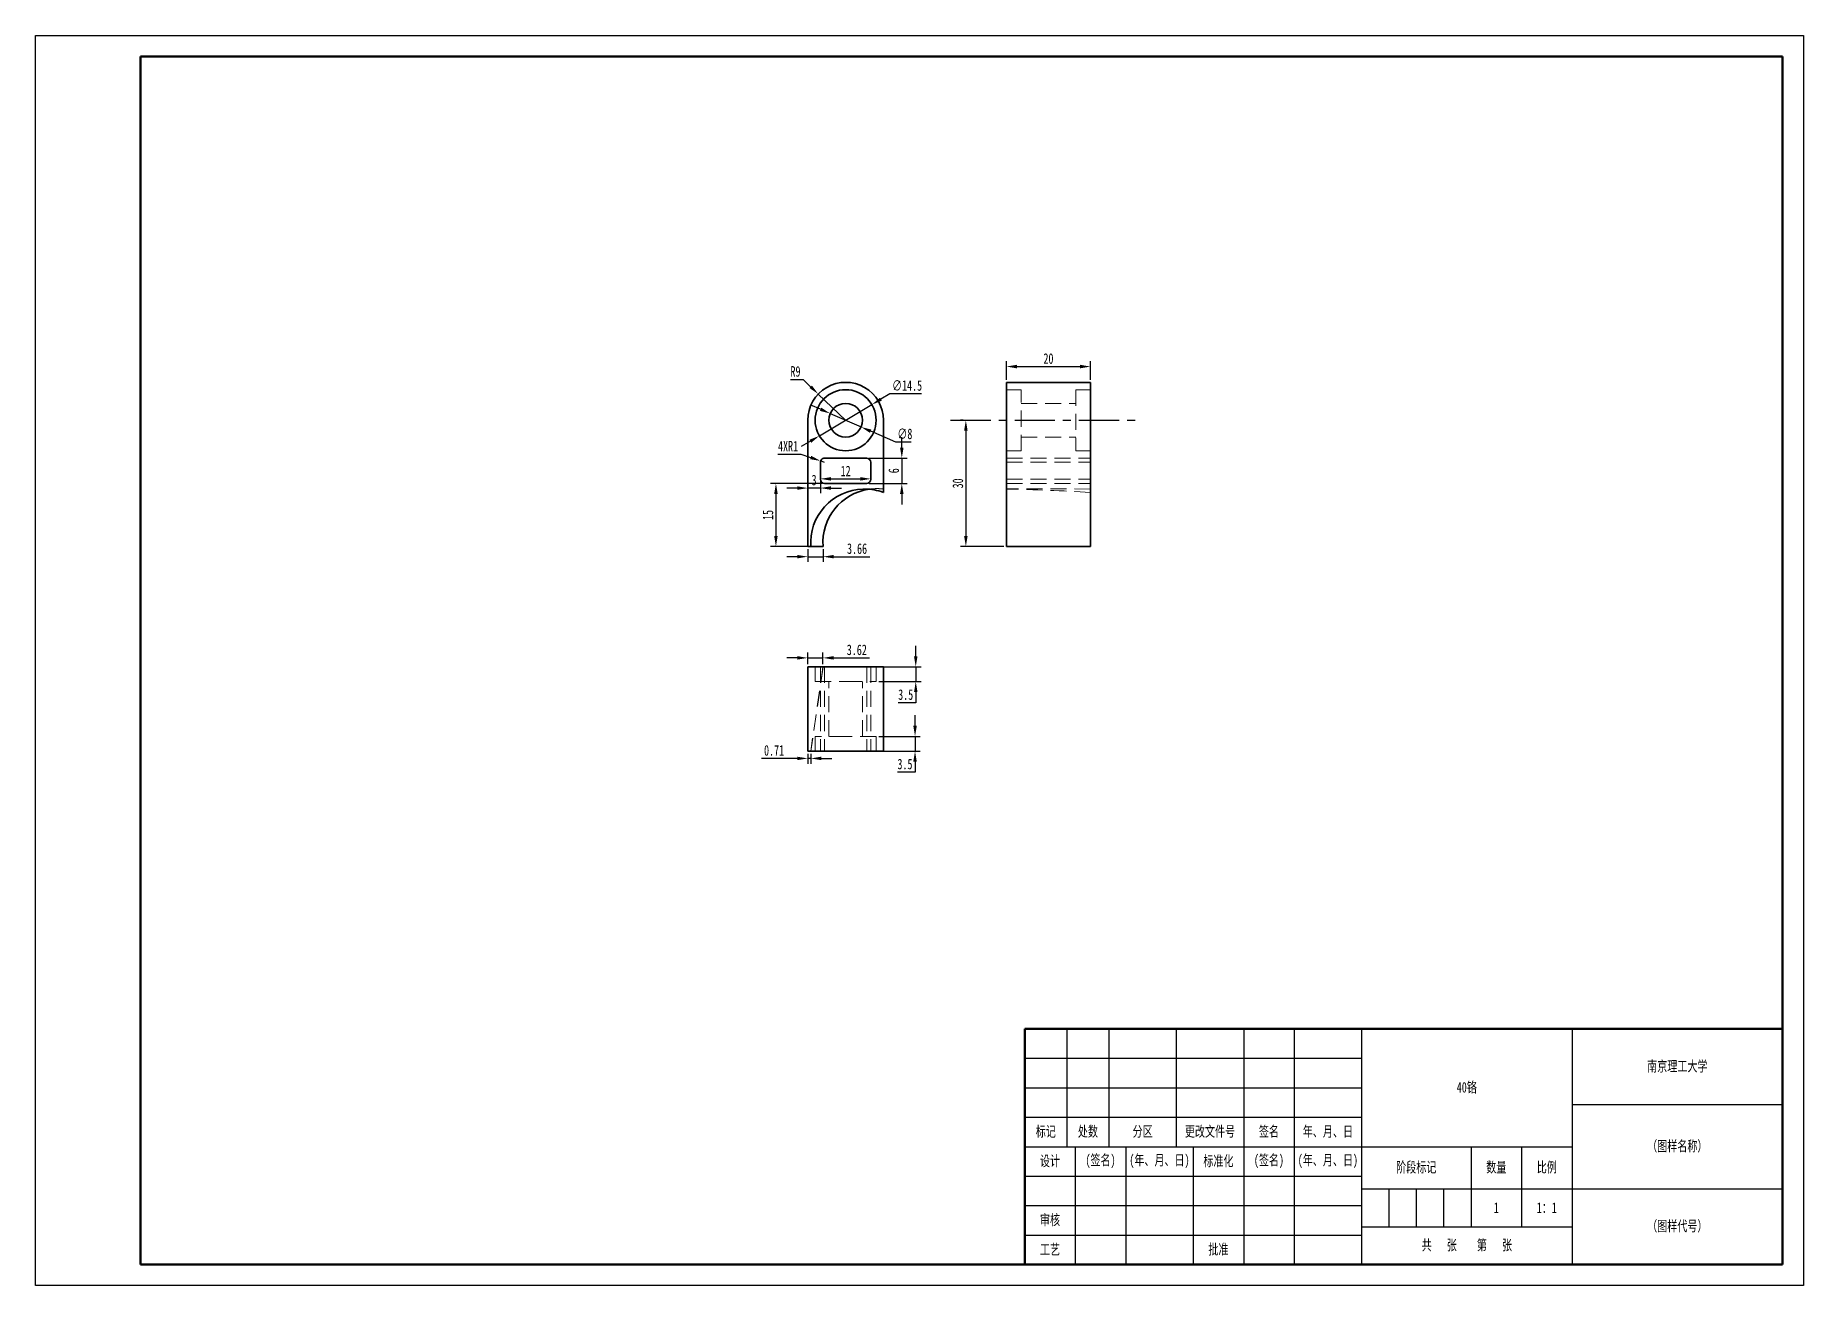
# Model space of a CAD drawing. Header units: millimetres. Extents: x 1050 to 2021, y 766 to 1186.
# Drawn here: x 1050 to 1470, y 765.6 to 1062.6 of the extents above; entities that cross this region are included whole.
import ezdxf

# ---------------------------------------------------------------- set-up
doc = ezdxf.new("R2010")
doc.units = ezdxf.units.MM
doc.header["$LTSCALE"] = 0.3
doc.linetypes.add('CENTER', pattern=[50.8, 31.75, -6.35, 6.35, -6.35])
doc.linetypes.add('DASHED', pattern=[19.05, 12.7, -6.35])
for name, color, linetype, lineweight in [('尺寸线', 3, 'Continuous', 25), ('粗实线', 7, 'Continuous', 50), ('细实线', 7, 'Continuous', 25), ('细文本', 7, 'Continuous', 25), ('细点画线', 1, 'CENTER', 25)]:
    doc.layers.add(name, color=color, linetype=linetype, lineweight=lineweight)
doc.styles.add('NUT Standard', font='simfang.ttf', dxfattribs={"width": 0.7, "height": 2.5})
doc.dimstyles.new('NUT Standard', dxfattribs={"dimtxt": 2.5, "dimasz": 2.5, "dimexe": 1.25, "dimexo": 0.625, "dimtad": 1, "dimtoh": 1, "dimdsep": 46, "dimtxsty": 'NUT Standard', "dimcen": 2.5, "dimadec": 0, "dimazin": 0, "dimtfac": 1, "dimtmove": 0, "dimatfit": 3, "dimfxl": 1, "dimarcsym": 0})

msp = doc.modelspace()

# ---------------------------------------------------------------- texts
at = {"layer": '粗实线', "char_height": 2.5, "attachment_point": 5, "style": 'NUT Standard'}
for s, insert in [('\\pxqc;{\\fFangSong|b0|i0|c134|p49;1}', (1397.042, 784.119)), ('\\pxqc;{\\fFangSong|b0|i0|c134|p49;1：1}', (1409.042, 784.119))]:
    msp.add_mtext_dynamic_manual_height_columns(s, width=12, gutter_width=12.5, heights=[0], dxfattribs=dict(at, insert=insert))
at = {"layer": '细文本', "char_height": 2.5, "attachment_point": 5, "style": 'NUT Standard'}
for s, insert, width in [('{\\fFangSong|b0|i0|c134|p49;南京理工大学}', (1440.042, 817.619), 50), ('40铬', (1390.042, 812.619), 50), ('标记', (1290.042, 802.119), 10), ('处数', (1300.042, 802.119), 10), ('分区', (1313.042, 802.119), 16), ('更改文件号', (1329.042, 802.119), 16), ('签名', (1343.042, 802.119), 12), ('年、月、日', (1357.042, 802.119), 16), ('（图样名称）', (1440.042, 798.619), 50), ('设计', (1291.042, 795.119), 12), ('(签名)', (1303.042, 795.119), 12), ('(年、月、日)', (1317.042, 795.119), 16), ('标准化', (1331.042, 795.119), 12), ('(签名)', (1343.042, 795.119), 12), ('(年、月、日)', (1357.042, 795.119), 16), ('阶段标记', (1378.042, 793.619), 26), ('数量', (1397.042, 793.619), 12), ('比例', (1409.042, 793.619), 12), ('审核', (1291.042, 781.119), 12), ('（图样代号）', (1440.042, 779.619), 50), ('工艺', (1291.042, 774.119), 12), ('批准', (1331.042, 774.119), 12), ('共   张    第   张', (1390.042, 775.119), 50)]:
    msp.add_mtext(s, dxfattribs=dict(at, insert=insert, width=width))

# ---------------------------------------------------------------- blocks, each defined once
blk = doc.blocks.new('*D21')
at = {"layer": 'Defpoints', "color": 0, "transparency": 16777216}
for p in [(1248.73, 974.9), (1236.27, 967.49)]:
    blk.add_point(p, dxfattribs=at)
at = {"layer": '尺寸线', "color": 0, "lineweight": -2, "transparency": 16777216}
for p, q in [((1236.27, 967.49), (1248.73, 974.9)), ((1253.02, 977.46), (1250.87, 976.18)), ((1260.54, 977.46), (1253.02, 977.46)), ((1234.12, 966.21), (1231.97, 964.93))]:
    blk.add_line(p, q, dxfattribs=at)
at = {"layer": '尺寸线', "color": 0, "transparency": 16777216}
for points in [[(1250.66, 976.54), (1251.09, 975.83), (1248.73, 974.9)], [(1233.91, 966.56), (1234.33, 965.85), (1236.27, 967.49)]]:
    blk.add_solid(points, dxfattribs=at)
at = {"layer": '尺寸线', "color": 0, "transparency": 16777216, "insert": (1257.09, 979.42), "char_height": 2.5, "attachment_point": 5, "style": 'NUT Standard'}
blk.add_mtext('∅14.5', dxfattribs=at)
blk = doc.blocks.new('*D22')
at = {"layer": 'Defpoints', "color": 0, "transparency": 16777216}
for p in [(1236, 977.42), (1242.5, 971.19)]:
    blk.add_point(p, dxfattribs=at)
at = {"layer": '尺寸线', "color": 0, "lineweight": -2, "transparency": 16777216}
for p, q in [((1229.42, 980.88), (1232.39, 980.88)), ((1232.39, 980.88), (1234.19, 979.15)), ((1242.5, 971.19), (1236, 977.42))]:
    blk.add_line(p, q, dxfattribs=at)
at = {"layer": '尺寸线', "color": 0, "transparency": 16777216}
blk.add_solid([(1234.48, 979.45), (1233.9, 978.85), (1236, 977.42)], dxfattribs=at)
at = {"layer": '尺寸线', "color": 0, "transparency": 16777216, "insert": (1230.59, 982.77), "char_height": 2.5, "attachment_point": 5, "style": 'NUT Standard'}
blk.add_mtext('R9', dxfattribs=at)
blk = doc.blocks.new('*D23')
at = {"layer": 'Defpoints', "color": 0, "transparency": 16777216}
for p in [(1236.55, 961.52), (1237.5, 961.19)]:
    blk.add_point(p, dxfattribs=at)
at = {"layer": '尺寸线', "color": 0, "lineweight": -2, "transparency": 16777216}
for p, q in [((1226.43, 963.16), (1231.83, 963.16)), ((1231.83, 963.16), (1234.19, 962.34)), ((1237.5, 961.19), (1236.55, 961.52))]:
    blk.add_line(p, q, dxfattribs=at)
at = {"layer": '尺寸线', "color": 0, "transparency": 16777216}
blk.add_solid([(1234.33, 962.74), (1234.05, 961.95), (1236.55, 961.52)], dxfattribs=at)
at = {"layer": '尺寸线', "color": 0, "transparency": 16777216, "insert": (1228.82, 965.04), "char_height": 2.5, "attachment_point": 5, "style": 'NUT Standard'}
blk.add_mtext('4XR1', dxfattribs=at)
blk = doc.blocks.new('*D24')
at = {"layer": 'Defpoints', "color": 0, "transparency": 16777216}
for p in [(1238.83, 972.8), (1246.16, 969.59)]:
    blk.add_point(p, dxfattribs=at)
at = {"layer": '尺寸线', "color": 0, "lineweight": -2, "transparency": 16777216}
for p, q in [((1236.54, 973.8), (1234.25, 974.81)), ((1238.83, 972.8), (1246.16, 969.59)), ((1254.41, 965.98), (1248.45, 968.59)), ((1258.09, 965.98), (1254.41, 965.98))]:
    blk.add_line(p, q, dxfattribs=at)
at = {"layer": '尺寸线', "color": 0, "transparency": 16777216}
for points in [[(1236.71, 974.18), (1236.38, 973.42), (1238.83, 972.8)], [(1248.62, 968.97), (1248.28, 968.2), (1246.16, 969.59)]]:
    blk.add_solid(points, dxfattribs=at)
at = {"layer": '尺寸线', "color": 0, "transparency": 16777216, "insert": (1256.56, 967.94), "char_height": 2.5, "attachment_point": 5, "style": 'NUT Standard'}
blk.add_mtext('∅8', dxfattribs=at)
blk = doc.blocks.new('*D25')
at = {"layer": 'Defpoints', "color": 0, "transparency": 16777216}
for p in [(1236.5, 957.19), (1248.5, 957.27), (1248.5, 957.19)]:
    blk.add_point(p, dxfattribs=at)
at = {"layer": '尺寸线', "color": 0, "lineweight": -2, "transparency": 16777216}
for p, q in [((1236.5, 957.82), (1236.5, 958.52)), ((1248.5, 957.82), (1248.5, 958.52)), ((1239, 957.27), (1246, 957.27))]:
    blk.add_line(p, q, dxfattribs=at)
at = {"layer": '尺寸线', "color": 0, "transparency": 16777216}
for points in [[(1239, 957.68), (1239, 956.85), (1236.5, 957.27)], [(1246, 957.68), (1246, 956.85), (1248.5, 957.27)]]:
    blk.add_solid(points, dxfattribs=at)
at = {"layer": '尺寸线', "color": 0, "transparency": 16777216, "insert": (1242.5, 959.14), "char_height": 2.5, "attachment_point": 5, "style": 'NUT Standard'}
blk.add_mtext('12', dxfattribs=at)
blk = doc.blocks.new('*D26')
at = {"layer": 'Defpoints', "color": 0, "transparency": 16777216}
for p in [(1247.5, 962.19), (1247.5, 956.19), (1255.84, 956.19)]:
    blk.add_point(p, dxfattribs=at)
at = {"layer": '尺寸线', "color": 0, "lineweight": -2, "transparency": 16777216}
for p, q in [((1255.84, 964.69), (1255.84, 967.19)), ((1248.12, 962.19), (1257.09, 962.19)), ((1255.84, 962.19), (1255.84, 956.19)), ((1248.12, 956.19), (1257.09, 956.19)), ((1255.84, 953.69), (1255.84, 951.19))]:
    blk.add_line(p, q, dxfattribs=at)
at = {"layer": '尺寸线', "color": 0, "transparency": 16777216}
for points in [[(1255.42, 964.69), (1256.25, 964.69), (1255.84, 962.19)], [(1255.42, 953.69), (1256.25, 953.69), (1255.84, 956.19)]]:
    blk.add_solid(points, dxfattribs=at)
at = {"layer": '尺寸线', "color": 0, "transparency": 16777216, "insert": (1253.95, 959.19), "char_height": 2.5, "attachment_point": 5, "rotation": 90, "style": 'NUT Standard'}
blk.add_mtext('6', dxfattribs=at)
blk = doc.blocks.new('*D27')
at = {"layer": 'Defpoints', "color": 0, "transparency": 16777216}
for p in [(1233.5, 971.19), (1233.5, 955.08), (1236.5, 957.27)]:
    blk.add_point(p, dxfattribs=at)
at = {"layer": '尺寸线', "color": 0, "lineweight": -2, "transparency": 16777216}
for p, q in [((1233.5, 970.57), (1233.5, 953.83)), ((1231, 955.08), (1228.5, 955.08)), ((1236.5, 955.08), (1233.5, 955.08)), ((1236.5, 956.64), (1236.5, 953.83)), ((1239, 955.08), (1241.5, 955.08))]:
    blk.add_line(p, q, dxfattribs=at)
at = {"layer": '尺寸线', "color": 0, "transparency": 16777216}
for points in [[(1231, 955.5), (1231, 954.66), (1233.5, 955.08)], [(1239, 955.5), (1239, 954.66), (1236.5, 955.08)]]:
    blk.add_solid(points, dxfattribs=at)
at = {"layer": '尺寸线', "color": 0, "transparency": 16777216, "insert": (1235, 956.97), "char_height": 2.5, "attachment_point": 5, "style": 'NUT Standard'}
blk.add_mtext('3', dxfattribs=at)
blk = doc.blocks.new('*D28')
at = {"layer": 'Defpoints', "color": 0, "transparency": 16777216}
for p in [(1233.5, 941.19), (1237.16, 941.19), (1237.16, 938.78)]:
    blk.add_point(p, dxfattribs=at)
at = {"layer": '尺寸线', "color": 0, "lineweight": -2, "transparency": 16777216}
for p, q in [((1231, 938.78), (1228.5, 938.78)), ((1233.5, 940.57), (1233.5, 937.53)), ((1233.5, 938.78), (1237.16, 938.78)), ((1237.16, 940.57), (1237.16, 937.53)), ((1239.66, 938.78), (1248.25, 938.78))]:
    blk.add_line(p, q, dxfattribs=at)
at = {"layer": '尺寸线', "color": 0, "transparency": 16777216}
for points in [[(1231, 939.2), (1231, 938.37), (1233.5, 938.78)], [(1239.66, 939.2), (1239.66, 938.37), (1237.16, 938.78)]]:
    blk.add_solid(points, dxfattribs=at)
at = {"layer": '尺寸线', "color": 0, "transparency": 16777216, "insert": (1245.21, 940.68), "char_height": 2.5, "attachment_point": 5, "style": 'NUT Standard'}
blk.add_mtext('3.66', dxfattribs=at)
blk = doc.blocks.new('*D30')
at = {"layer": 'Defpoints', "color": 0, "transparency": 16777216}
for p in [(1237.5, 956.19), (1225.94, 941.19), (1237.5, 941.19)]:
    blk.add_point(p, dxfattribs=at)
at = {"layer": '尺寸线', "color": 0, "lineweight": -2, "transparency": 16777216}
for p, q in [((1236.87, 956.19), (1224.69, 956.19)), ((1225.94, 953.69), (1225.94, 943.69)), ((1236.87, 941.19), (1224.69, 941.19))]:
    blk.add_line(p, q, dxfattribs=at)
at = {"layer": '尺寸线', "color": 0, "transparency": 16777216}
for points in [[(1225.53, 953.69), (1226.36, 953.69), (1225.94, 956.19)], [(1225.53, 943.69), (1226.36, 943.69), (1225.94, 941.19)]]:
    blk.add_solid(points, dxfattribs=at)
at = {"layer": '尺寸线', "color": 0, "transparency": 16777216, "insert": (1224.06, 948.69), "char_height": 2.5, "attachment_point": 5, "rotation": 90, "style": 'NUT Standard'}
blk.add_mtext('15', dxfattribs=at)
blk = doc.blocks.new('*D31')
at = {"layer": 'Defpoints', "color": 0, "transparency": 16777216}
for p in [(1271.05, 971.19), (1271.05, 941.19), (1280.67, 941.19)]:
    blk.add_point(p, dxfattribs=at)
at = {"layer": '尺寸线', "color": 0, "lineweight": -2, "transparency": 16777216}
for p, q in [((1270.43, 971.19), (1269.8, 971.19)), ((1271.05, 968.69), (1271.05, 943.69)), ((1280.05, 941.19), (1269.8, 941.19))]:
    blk.add_line(p, q, dxfattribs=at)
at = {"layer": '尺寸线', "color": 0, "transparency": 16777216}
for points in [[(1270.64, 968.69), (1271.47, 968.69), (1271.05, 971.19)], [(1270.64, 943.69), (1271.47, 943.69), (1271.05, 941.19)]]:
    blk.add_solid(points, dxfattribs=at)
at = {"layer": '尺寸线', "color": 0, "transparency": 16777216, "insert": (1269.16, 956.19), "char_height": 2.5, "attachment_point": 5, "rotation": 90, "style": 'NUT Standard'}
blk.add_mtext('30', dxfattribs=at)
blk = doc.blocks.new('*D32')
at = {"layer": 'Defpoints', "color": 0, "transparency": 16777216}
for p in [(1233.5, 892.6), (1233.5, 890.86), (1234.21, 892.6)]:
    blk.add_point(p, dxfattribs=at)
at = {"layer": '尺寸线', "color": 0, "lineweight": -2, "transparency": 16777216}
for p, q in [((1231, 890.86), (1222.51, 890.86)), ((1233.5, 891.98), (1233.5, 889.61)), ((1234.21, 890.86), (1233.5, 890.86)), ((1234.21, 891.98), (1234.21, 889.61)), ((1236.71, 890.86), (1239.21, 890.86))]:
    blk.add_line(p, q, dxfattribs=at)
at = {"layer": '尺寸线', "color": 0, "transparency": 16777216}
for points in [[(1231, 891.27), (1231, 890.44), (1233.5, 890.86)], [(1236.71, 891.27), (1236.71, 890.44), (1234.21, 890.86)]]:
    blk.add_solid(points, dxfattribs=at)
at = {"layer": '尺寸线', "color": 0, "transparency": 16777216, "insert": (1225.5, 892.75), "char_height": 2.5, "attachment_point": 5, "style": 'NUT Standard'}
blk.add_mtext('0.71', dxfattribs=at)
blk = doc.blocks.new('*D34')
at = {"layer": 'Defpoints', "color": 0, "transparency": 16777216}
for p in [(1249.75, 912.6), (1249.75, 909.1), (1259.15, 909.1)]:
    blk.add_point(p, dxfattribs=at)
at = {"layer": '尺寸线', "color": 0, "lineweight": -2, "transparency": 16777216}
for p, q in [((1259.15, 915.1), (1259.15, 917.6)), ((1250.37, 912.6), (1260.4, 912.6)), ((1259.15, 912.6), (1259.15, 909.1)), ((1250.37, 909.1), (1260.4, 909.1)), ((1259.15, 904.1), (1255, 904.1)), ((1259.15, 906.6), (1259.15, 904.1))]:
    blk.add_line(p, q, dxfattribs=at)
at = {"layer": '尺寸线', "color": 0, "transparency": 16777216}
for points in [[(1258.74, 915.1), (1259.57, 915.1), (1259.15, 912.6)], [(1258.74, 906.6), (1259.57, 906.6), (1259.15, 909.1)]]:
    blk.add_solid(points, dxfattribs=at)
at = {"layer": '尺寸线', "color": 0, "transparency": 16777216, "insert": (1256.76, 906), "char_height": 2.5, "attachment_point": 5, "style": 'NUT Standard'}
blk.add_mtext('3.5', dxfattribs=at)
blk = doc.blocks.new('*D35')
at = {"layer": 'Defpoints', "color": 0, "transparency": 16777216}
for p in [(1249.75, 896.1), (1249.75, 892.6), (1258.98, 892.6)]:
    blk.add_point(p, dxfattribs=at)
at = {"layer": '尺寸线', "color": 0, "lineweight": -2, "transparency": 16777216}
for p, q in [((1258.98, 898.6), (1258.98, 901.1)), ((1250.37, 896.1), (1260.23, 896.1)), ((1258.98, 896.1), (1258.98, 892.6)), ((1250.37, 892.6), (1260.23, 892.6)), ((1258.98, 887.6), (1254.83, 887.6)), ((1258.98, 890.1), (1258.98, 887.6))]:
    blk.add_line(p, q, dxfattribs=at)
at = {"layer": '尺寸线', "color": 0, "transparency": 16777216}
for points in [[(1258.57, 898.6), (1259.4, 898.6), (1258.98, 896.1)], [(1258.57, 890.1), (1259.4, 890.1), (1258.98, 892.6)]]:
    blk.add_solid(points, dxfattribs=at)
at = {"layer": '尺寸线', "color": 0, "transparency": 16777216, "insert": (1256.59, 889.5), "char_height": 2.5, "attachment_point": 5, "style": 'NUT Standard'}
blk.add_mtext('3.5', dxfattribs=at)
blk = doc.blocks.new('*D36')
at = {"layer": 'Defpoints', "color": 0, "transparency": 16777216}
for p in [(1233.5, 912.6), (1237.12, 914.74), (1237.12, 912.6)]:
    blk.add_point(p, dxfattribs=at)
at = {"layer": '尺寸线', "color": 0, "lineweight": -2, "transparency": 16777216}
for p, q in [((1233.5, 913.23), (1233.5, 915.99)), ((1237.12, 913.23), (1237.12, 915.99)), ((1231, 914.74), (1228.5, 914.74)), ((1233.5, 914.74), (1237.12, 914.74)), ((1239.62, 914.74), (1248.18, 914.74))]:
    blk.add_line(p, q, dxfattribs=at)
at = {"layer": '尺寸线', "color": 0, "transparency": 16777216}
for points in [[(1231, 915.16), (1231, 914.33), (1233.5, 914.74)], [(1239.62, 915.16), (1239.62, 914.33), (1237.12, 914.74)]]:
    blk.add_solid(points, dxfattribs=at)
at = {"layer": '尺寸线', "color": 0, "transparency": 16777216, "insert": (1245.15, 916.64), "char_height": 2.5, "attachment_point": 5, "style": 'NUT Standard'}
blk.add_mtext('3.62', dxfattribs=at)
blk = doc.blocks.new('*D37')
at = {"layer": 'Defpoints', "color": 0, "transparency": 16777216}
for p in [(1300.67, 983.94), (1280.67, 980.19), (1300.67, 980.19)]:
    blk.add_point(p, dxfattribs=at)
at = {"layer": '尺寸线', "color": 0, "lineweight": -2, "transparency": 16777216}
for p, q in [((1280.67, 980.82), (1280.67, 985.19)), ((1283.17, 983.94), (1298.17, 983.94)), ((1300.67, 980.82), (1300.67, 985.19))]:
    blk.add_line(p, q, dxfattribs=at)
at = {"layer": '尺寸线', "color": 0, "transparency": 16777216}
for points in [[(1283.17, 984.36), (1283.17, 983.52), (1280.67, 983.94)], [(1298.17, 984.36), (1298.17, 983.52), (1300.67, 983.94)]]:
    blk.add_solid(points, dxfattribs=at)
at = {"layer": '尺寸线', "color": 0, "transparency": 16777216, "insert": (1290.67, 985.83), "char_height": 2.5, "attachment_point": 5, "style": 'NUT Standard'}
blk.add_mtext('20', dxfattribs=at)

# ---------------------------------------------------------------- dimensions: what is measured, and where the dimension line sits
at = {"layer": '尺寸线'}
for base, p1, p2, picture, middle in [((1300.673, 983.941), (1280.673, 980.195), (1300.673, 980.195), '*D37', (1290.673, 985.83)), ((1233.497, 955.081), (1236.497, 957.268), (1233.497, 971.195), '*D27', (1234.997, 956.971)), ((1248.497, 957.268), (1236.497, 957.195), (1248.497, 957.195), '*D25', (1242.497, 959.143)), ((1237.161, 938.784), (1233.497, 941.195), (1237.161, 941.195), '*D28', (1245.206, 940.68)), ((1237.117, 914.743), (1233.497, 912.603), (1237.117, 912.603), '*D36', (1245.147, 916.64)), ((1233.497, 890.855), (1234.208, 892.603), (1233.497, 892.603), '*D32', (1225.502, 892.752))]:
    dim = msp.add_linear_dim(base=base, p1=p1, p2=p2, dimstyle='NUT Standard', dxfattribs=at)
    dim.commit()
    dim.dimension.update_dxf_attribs({"geometry": picture, "text_midpoint": middle})
dim = msp.add_radius_dim(center=(1242.497, 971.195), mpoint=(1235.998, 977.421), dimstyle='NUT Standard', dxfattribs=at)
dim.commit()
dim.dimension.update_dxf_attribs({"geometry": '*D22', "text_midpoint": (1230.593, 982.77)})
for p1, p2, picture, middle in [((1236.267, 967.485), (1248.726, 974.904), '*D21', (1257.092, 977.462)), ((1238.833, 972.8), (1246.16, 969.589), '*D24', (1256.562, 965.976))]:
    dim = msp.add_diameter_dim_2p(p1=p1, p2=p2, dimstyle='NUT Standard', dxfattribs=at)
    dim.commit()
    dim.dimension.update_dxf_attribs({"geometry": picture, "text_midpoint": middle, "dimtype": 163})
for base, p1, p2, picture, middle in [((1271.053, 941.195), (1271.053, 971.195), (1280.673, 941.195), '*D31', (1269.163, 956.195)), ((1255.836, 956.195), (1247.497, 962.195), (1247.497, 956.195), '*D26', (1253.947, 959.195)), ((1225.945, 941.195), (1237.497, 956.195), (1237.497, 941.195), '*D30', (1224.056, 948.695)), ((1259.152, 909.103), (1249.747, 912.603), (1249.747, 909.103), '*D34', (1256.762, 906)), ((1258.983, 892.603), (1249.747, 896.103), (1249.747, 892.603), '*D35', (1256.593, 889.5))]:
    dim = msp.add_linear_dim(base=base, p1=p1, p2=p2, angle=90, dimstyle='NUT Standard', dxfattribs=at)
    dim.commit()
    dim.dimension.update_dxf_attribs({"geometry": picture, "text_midpoint": middle})
dim = msp.add_radius_dim(center=(1237.497, 961.195), mpoint=(1236.552, 961.523), text='4X<>', dimstyle='NUT Standard', dxfattribs=at)
dim.commit()
dim.dimension.update_dxf_attribs({"geometry": '*D23', "text_midpoint": (1228.818, 965.038)})

# ---------------------------------------------------------------- linework, layer by layer
for p, q in [((1050.042, 1062.619), (1470.042, 1062.619)), ((1050.042, 765.619), (1050.042, 1062.619)), ((1470.042, 1062.619), (1470.042, 765.619)), ((1470.042, 765.619), (1050.042, 765.619))]:
    msp.add_line(p, q)
at = {"color": 7, "lineweight": 35}
for p, q in [((1280.673, 980.195), (1280.673, 971.195)), ((1300.673, 980.195), (1280.673, 980.195)), ((1300.673, 980.195), (1300.673, 971.195)), ((1233.497, 971.195), (1233.497, 941.195)), ((1251.497, 954.059), (1251.497, 971.195)), ((1280.673, 971.195), (1280.673, 941.195)), ((1300.673, 971.195), (1300.673, 941.195)), ((1237.497, 962.195), (1247.497, 962.195)), ((1236.497, 957.195), (1236.497, 961.195)), ((1248.497, 961.195), (1248.497, 957.195)), ((1247.497, 956.195), (1237.497, 956.195)), ((1233.497, 941.195), (1234.244, 941.195)), ((1237.161, 941.195), (1234.244, 941.195)), ((1280.673, 941.195), (1300.673, 941.195)), ((1251.497, 912.603), (1233.497, 912.603)), ((1233.497, 912.603), (1233.497, 892.603)), ((1251.497, 912.603), (1251.497, 892.603)), ((1251.497, 892.603), (1233.497, 892.603))]:
    msp.add_line(p, q, dxfattribs=at)
at = {"color": 2, "linetype": 'DASHED', "lineweight": 13}
for p, q in [((1280.673, 978.445), (1284.173, 978.445)), ((1284.173, 963.945), (1284.173, 978.445)), ((1284.173, 975.195), (1297.173, 975.195)), ((1300.673, 978.445), (1297.173, 978.445)), ((1297.173, 978.445), (1297.173, 963.945)), ((1284.173, 967.195), (1297.173, 967.195)), ((1280.673, 963.945), (1284.173, 963.945)), ((1280.673, 962.195), (1300.673, 962.195)), ((1300.673, 963.945), (1297.173, 963.945)), ((1280.673, 961.195), (1300.673, 961.195)), ((1280.673, 957.195), (1300.673, 957.195)), ((1280.673, 956.195), (1300.673, 956.195)), ((1300.673, 954.845), (1280.673, 954.944)), ((1237.117, 912.603), (1234.208, 892.603)), ((1235.247, 912.603), (1235.247, 909.103)), ((1236.497, 912.603), (1236.497, 892.603)), ((1237.497, 912.603), (1237.497, 892.603)), ((1247.497, 912.603), (1247.497, 892.603)), ((1248.497, 912.603), (1248.497, 892.603)), ((1249.747, 912.603), (1249.747, 909.103)), ((1235.247, 909.103), (1242.497, 909.103)), ((1238.497, 896.103), (1238.497, 909.103)), ((1242.497, 909.103), (1249.747, 909.103)), ((1246.497, 896.103), (1246.497, 909.103)), ((1242.497, 896.103), (1235.247, 896.103)), ((1235.247, 892.603), (1235.247, 896.103)), ((1249.747, 896.103), (1242.497, 896.103)), ((1249.747, 892.603), (1249.747, 896.103))]:
    msp.add_line(p, q, dxfattribs=at)
at = {"color": 7, "linetype": 'DASHED', "lineweight": 13}
for p, q in [((1280.673, 961.195), (1300.673, 961.195)), ((1280.673, 957.195), (1300.673, 957.195)), ((1237.161, 912.603), (1234.244, 892.603)), ((1237.497, 912.603), (1237.497, 892.603)), ((1247.497, 912.603), (1247.497, 892.603))]:
    msp.add_line(p, q, dxfattribs=at)
at = {"color": 7, "linetype": 'DASHED', "lineweight": 13, "ltscale": 0.072772}
msp.add_line((1249.518, 954.937), (1246.609, 954.838), dxfattribs=at)
at = {"color": 7, "lineweight": 35}
for radius in [7.25, 4]:
    msp.add_circle((1242.497, 971.195), radius, dxfattribs=at)
for centre, radius, start, end in [((1242.497, 971.195), 9, 0, 180.00001), ((1237.497, 961.195), 1, 90, 180.00001), ((1247.497, 961.195), 1, 0, 90), ((1237.497, 957.195), 1, 180.00001, 270), ((1247.051, 941.876), 12.969, 90.00001, 91.95484), ((1247.053, 941.896), 12.949, 69.93009, 90.00704), ((1247.497, 957.195), 1, 270, 0)]:
    msp.add_arc(centre, radius, start, end, dxfattribs=at)
at = {"color": 7, "linetype": 'DASHED', "lineweight": 13}
for centre, radius, start, end in [((1249.96, 941.977), 12.967, 91.95465, 98.39661), ((1249.96, 941.976), 12.969, 90.00001, 91.95484), ((1249.96, 941.979), 12.965, 83.19519, 90.00038)]:
    msp.add_arc(centre, radius, start, end, dxfattribs=at)
at = {"color": 2, "linetype": 'DASHED', "lineweight": 13}
msp.add_arc((1268.406, 392.914), 562.073, 86.70896, 88.74941, dxfattribs=at)
at = {"color": 7, "lineweight": 35}
for centre, ratio, start_param, end_param in [((1247.042, 942.145), 0.9895747, 1.5708288, 3.1820516), ((1249.951, 942.244), 0.9895744, 1.6844989, 3.1899433)]:
    msp.add_ellipse(centre, major_axis=(12.826, 0.437), ratio=ratio, start_param=start_param, end_param=end_param, dxfattribs=at)
at = {"layer": '粗实线'}
for p, q in [((1075.042, 770.619), (1075.042, 1057.619)), ((1075.042, 1057.619), (1465.042, 1057.619)), ((1465.042, 1057.619), (1465.042, 770.619)), ((1285.042, 826.619), (1465.042, 826.619)), ((1285.042, 770.619), (1285.042, 826.619)), ((1465.042, 770.619), (1075.042, 770.619)), ((1285.042, 770.619), (1465.042, 770.619))]:
    msp.add_line(p, q, dxfattribs=at)
at = {"layer": '细实线'}
for p, q in [((1295.042, 826.619), (1295.042, 798.619)), ((1305.042, 826.619), (1305.042, 798.619)), ((1321.042, 826.619), (1321.042, 798.619)), ((1337.042, 826.619), (1337.042, 798.619)), ((1349.042, 826.619), (1349.042, 798.619)), ((1365.042, 826.619), (1365.042, 770.619)), ((1415.042, 826.619), (1415.042, 770.619)), ((1285.042, 819.619), (1365.042, 819.619)), ((1285.042, 812.619), (1365.042, 812.619)), ((1415.042, 808.619), (1465.042, 808.619)), ((1285.042, 805.619), (1365.042, 805.619)), ((1285.042, 798.619), (1415.042, 798.619)), ((1297.042, 798.619), (1297.042, 770.619)), ((1309.042, 798.619), (1309.042, 770.619)), ((1325.042, 798.619), (1325.042, 770.619)), ((1337.042, 798.619), (1337.042, 770.619)), ((1349.042, 798.619), (1349.042, 770.619)), ((1391.042, 798.619), (1391.042, 779.619)), ((1403.042, 798.619), (1403.042, 779.619)), ((1285.042, 791.619), (1365.042, 791.619)), ((1365.042, 788.619), (1465.042, 788.619)), ((1371.542, 788.619), (1371.542, 779.619)), ((1378.042, 788.619), (1378.042, 779.619)), ((1384.542, 788.619), (1384.542, 779.619)), ((1285.042, 784.619), (1365.042, 784.619)), ((1285.042, 777.619), (1365.042, 777.619)), ((1365.042, 779.619), (1415.042, 779.619))]:
    msp.add_line(p, q, dxfattribs=at)
at = {"layer": '细点画线'}
msp.add_line((1267.437, 971.195), (1311.965, 971.195), dxfattribs=at)

msp.set_redraw_order([(e.dxf.handle, doc.entitydb.next_handle()) for e in msp.query("TEXT MTEXT ATTDEF DIMENSION ARC_DIMENSION")])  # texts and dimensions are drawn at this point

doc.saveas('drawing.dxf')
